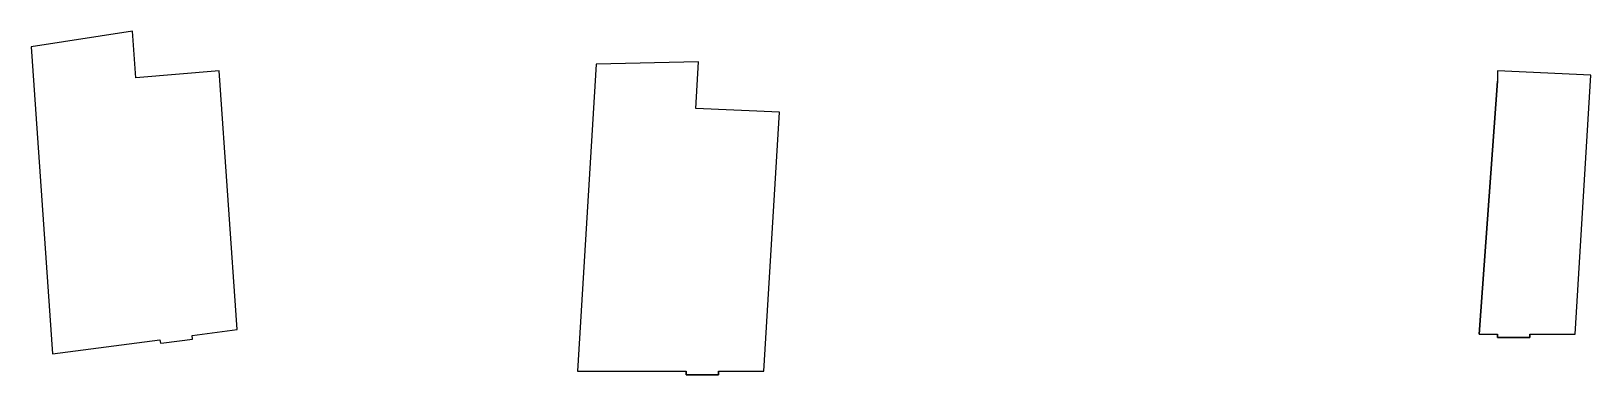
# Model space of a CAD drawing. Header units: inches. Extents: x -10117506 to -5032697, y -6529230 to -3254494.
# Drawn here: x -5050679 to -5048475, y -3258064 to -3257579 of the extents above; entities that cross this region are included whole.
import ezdxf

# ---------------------------------------------------------------- set-up
doc = ezdxf.new("R2010")
doc.units = ezdxf.units.IN
doc.header["$LTSCALE"] = 2
doc.header["$MEASUREMENT"] = 0
doc.layers.get('0').update_dxf_attribs({"linetype": 'CONTINUOUS'})

msp = doc.modelspace()

# ---------------------------------------------------------------- linework, layer by layer
at = {"ltscale": 0.5}
for p, q in [((-5049880.5, -3257625.8), (-5049906.7, -3258059)), ((-5049735.9, -3257622.5), (-5049880.5, -3257625.8)), ((-5049739.6, -3257688.4), (-5049735.9, -3257622.5)), ((-5048475.2, -3257641.2), (-5048607.1, -3257635.3)), ((-5048607.1, -3257635.3), (-5048607.1, -3257649.9)), ((-5048633, -3258006.6), (-5048607.1, -3257649.9)), ((-5048497.2, -3258006.6), (-5048475.2, -3257641.2)), ((-5049621.7, -3257693.7), (-5049739.6, -3257688.4)), ((-5049643.6, -3258059), (-5049621.7, -3257693.7)), ((-5048633, -3258006.6), (-5048607.2, -3258006.6)), ((-5048607.2, -3258011.6), (-5048607.2, -3258006.6)), ((-5048602.2, -3258011.6), (-5048607.2, -3258011.6)), ((-5048566.2, -3258011.6), (-5048602.2, -3258011.6)), ((-5048561.2, -3258011.6), (-5048566.2, -3258011.6)), ((-5048561.2, -3258006.6), (-5048497.2, -3258006.6)), ((-5048561.2, -3258006.6), (-5048561.2, -3258011.6)), ((-5049906.7, -3258059), (-5049753.6, -3258059)), ((-5049753.6, -3258064), (-5049753.6, -3258059)), ((-5049748.6, -3258064), (-5049753.6, -3258064)), ((-5049712.6, -3258064), (-5049748.6, -3258064)), ((-5049707.6, -3258064), (-5049712.6, -3258064)), ((-5049707.6, -3258059), (-5049643.6, -3258059)), ((-5049707.6, -3258059), (-5049707.6, -3258064))]:
    msp.add_line(p, q, dxfattribs=at)
for points in [[(-5050413.4, -3257635.3), (-5050530.9, -3257645.3), (-5050535.8, -3257579.4), (-5050678.8, -3257601.3), (-5050648.8, -3258034.4), (-5050497, -3258014.6), (-5050496.3, -3258019.6), (-5050491.4, -3258018.9), (-5050450.7, -3258013.6), (-5050451.4, -3258008.7), (-5050387.9, -3258000.4)], [(-5049621.7, -3257693.7), (-5049739.6, -3257688.4), (-5049735.9, -3257622.5), (-5049880.5, -3257625.8), (-5049906.7, -3258059), (-5049753.6, -3258059), (-5049753.6, -3258064), (-5049748.6, -3258064), (-5049712.6, -3258064), (-5049707.6, -3258064), (-5049707.6, -3258059), (-5049643.6, -3258059)], [(-5048475.2, -3257641.2), (-5048607.1, -3257635.3), (-5048607.1, -3257649.9), (-5048633, -3258006.6), (-5048607.2, -3258006.6), (-5048607.2, -3258011.6), (-5048602.2, -3258011.6), (-5048566.2, -3258011.6), (-5048561.2, -3258011.6), (-5048561.2, -3258006.6), (-5048497.2, -3258006.6)]]:
    msp.add_lwpolyline(points, close=True, dxfattribs=at)

doc.saveas('drawing.dxf')
